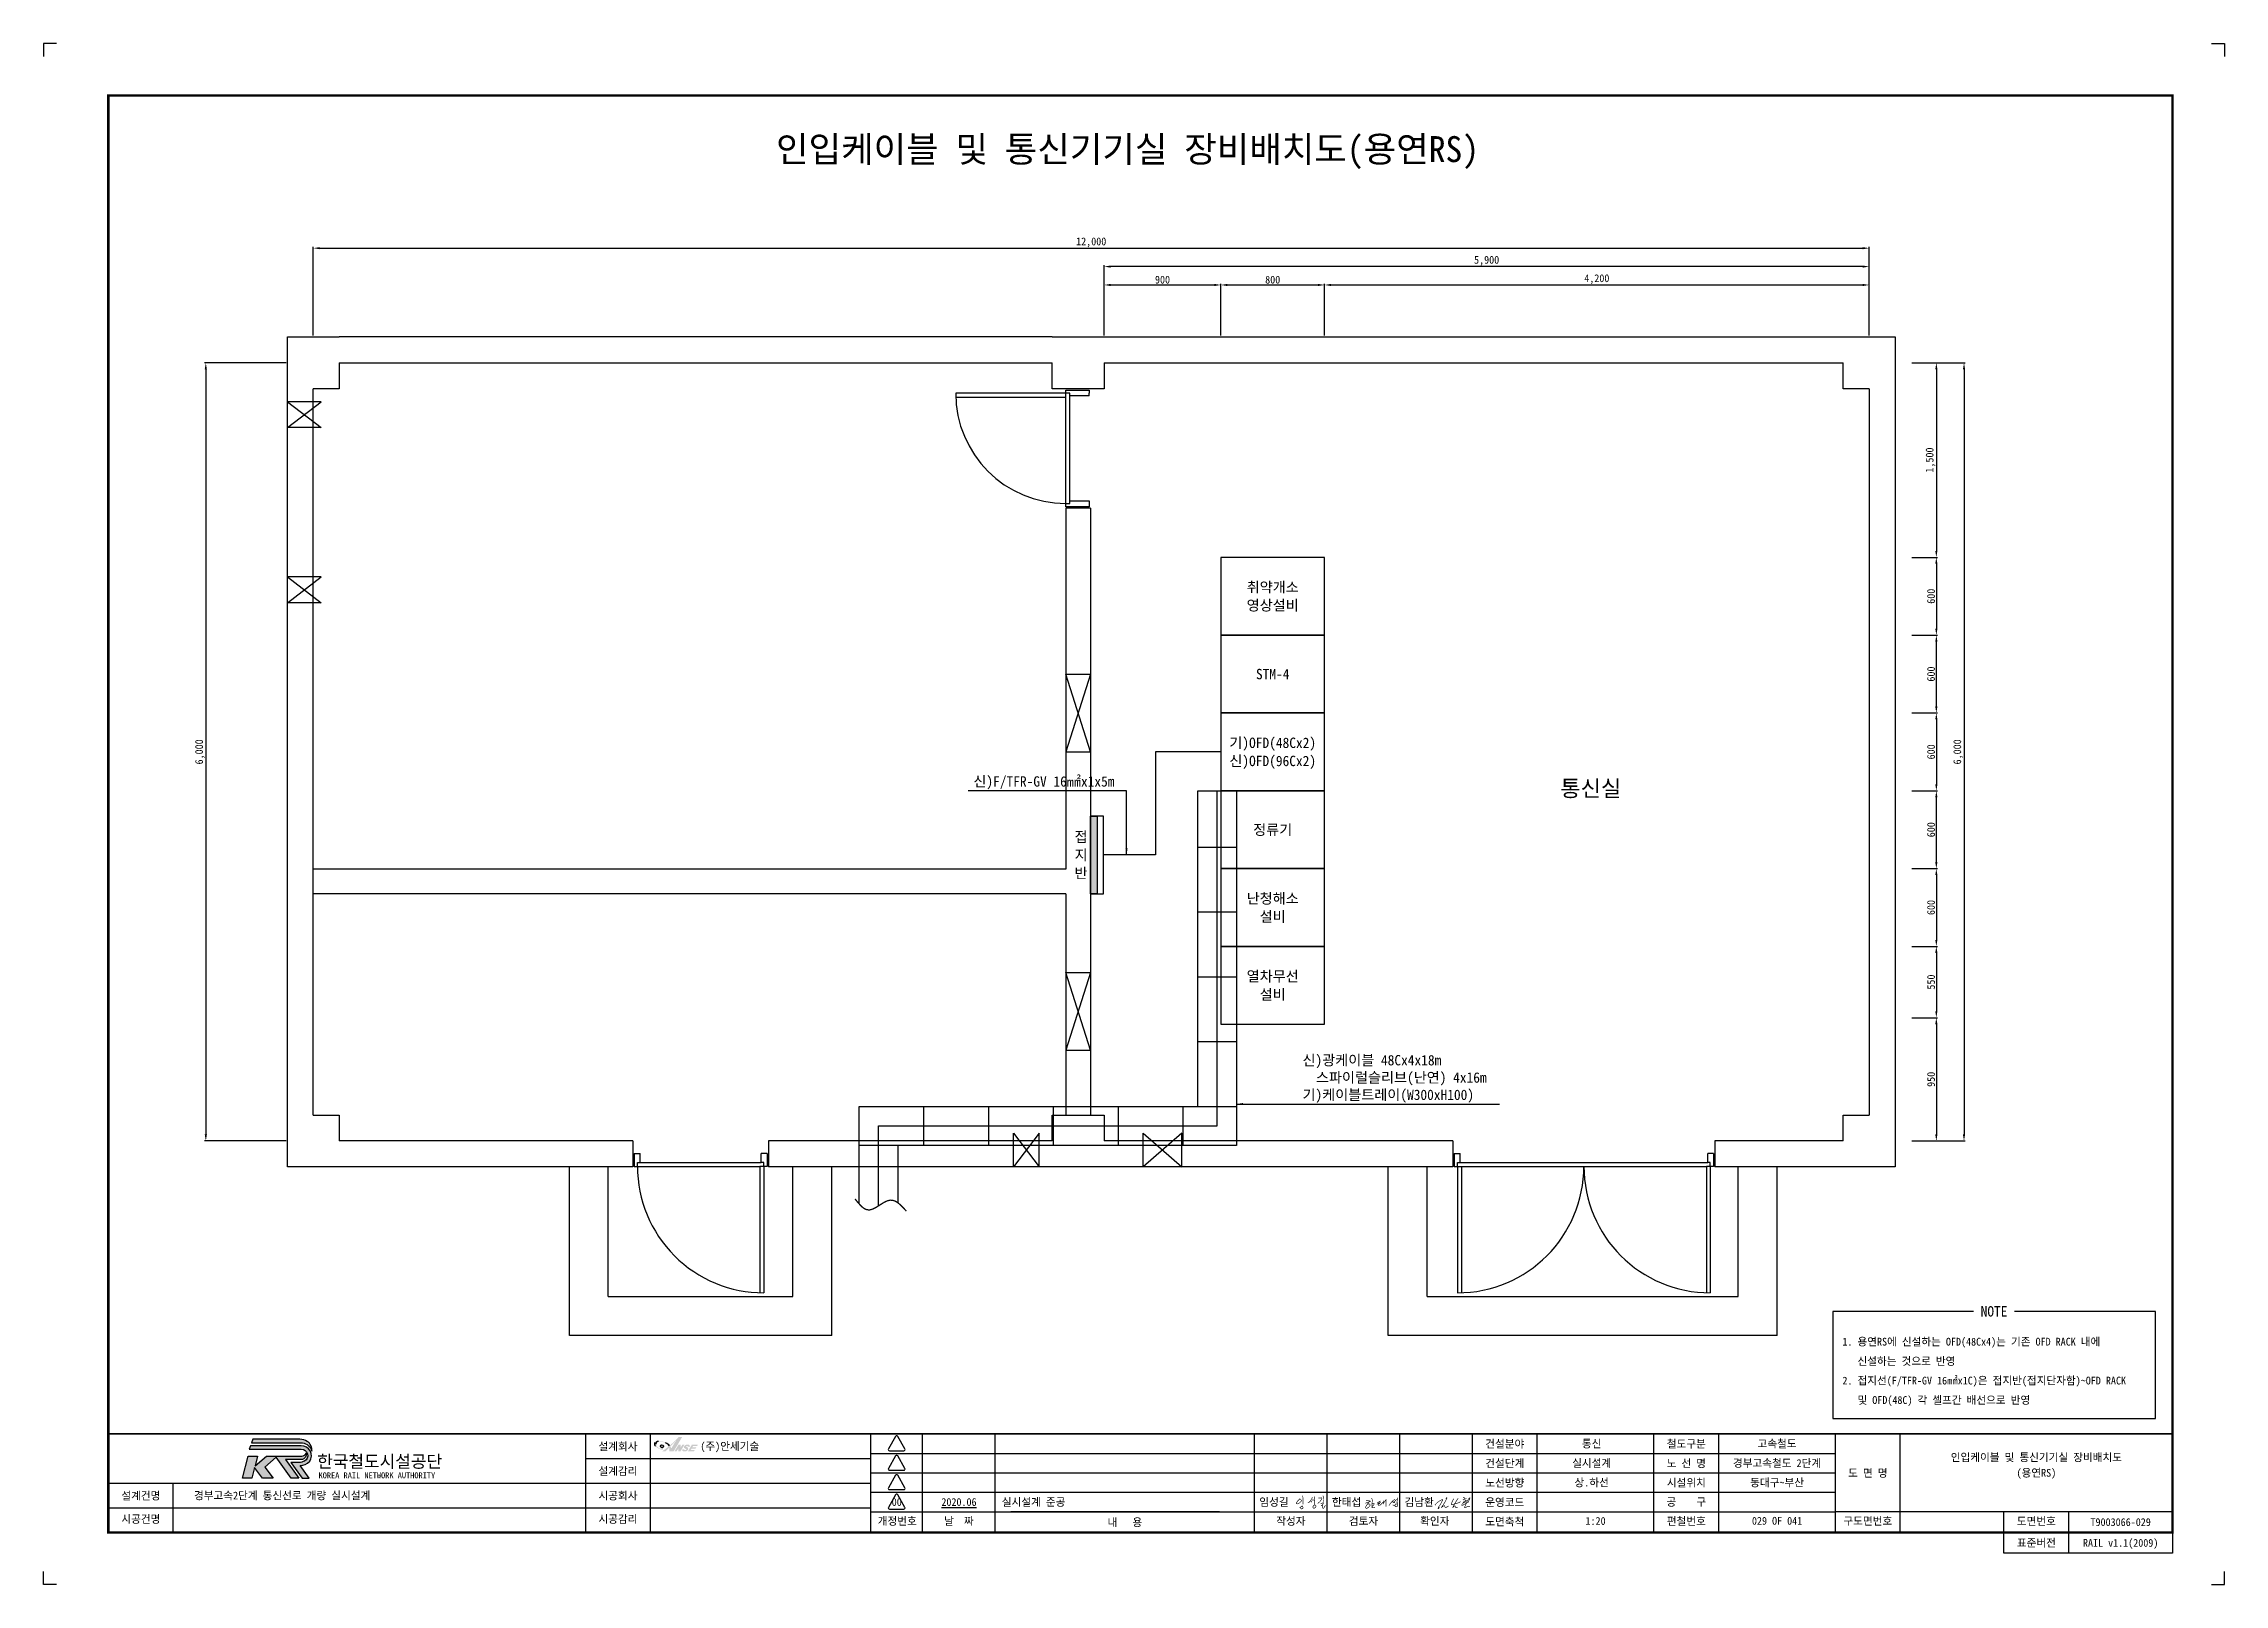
# Paper-space layout '용연RS' of a CAD drawing. Header units: millimetres. Extents: x 0 to 841, y 0 to 594.
# The model-space entities are those that its viewports show. They can reach past a viewport. Long polylines and large blocks are cut down to what shows.
import ezdxf
from ezdxf.enums import TextEntityAlignment as Align

# ---------------------------------------------------------------- set-up
doc = ezdxf.new("R2010")
doc.units = ezdxf.units.MM
doc.linetypes.add('HIDDEN2', pattern=[0.1875, 0.125, -0.0625])
for name, color, linetype in [('TT-BASE', 253, 'Continuous'), ('TT-CABL', 4, 'Continuous'), ('TT-TRAY', 4, 'Continuous'), ('TX-BORD', 7, 'Continuous'), ('TZ-BASE', 253, 'Continuous'), ('TZ-DIMS', 1, 'Continuous'), ('TZ-LEAL', 1, 'Continuous'), ('TZ-LEAT', 3, 'Continuous'), ('TZ-LINE', 4, 'Continuous'), ('TZ-TEX2', 3, 'Continuous'), ('TZ-TEXT', 3, 'Continuous')]:
    doc.layers.add(name, color=color, linetype=linetype)
doc.layers.add('TX-PAPR', color=2, linetype='Continuous', plot=False)
doc.styles.add('KORAIL', font='GulimChe.ttf')
doc.styles.get("Standard").update_dxf_attribs({"font": 'GulimChe.ttf'})
doc.styles.add('TB_TEXT', font='GulimChe.ttf')
doc.styles.add('TB_WBTXT', font='GulimChe.ttf')
doc.linetypes.add('BATTINB', pattern='A,0,-0.0025,[134,GulimChe.ttf,S=0.0025,R=0,X=-0.0025,Y=0.01],-0.005,[134,GulimChe.ttf,S=0.0025,R=180,X=0.0025,Y=0.01],-0.0025', length=0.01)
doc.dimstyles.new('D20', dxfattribs={"dimscale": 20, "dimtxt": 3, "dimasz": 2.5, "dimexe": 0.5, "dimexo": 0.5, "dimgap": 0.5, "dimtad": 1, "dimdec": 0, "dimzin": 1, "dimdsep": 46, "dimlunit": 6, "dimtxsty": 'Standard', "dimcen": 1, "dimclrd": 1, "dimclre": 1, "dimclrt": 3, "dimadec": 0, "dimazin": 0, "dimtfac": 1, "dimtdec": 0, "dimtix": 1, "dimtmove": 2, "dimatfit": 3, "dimfxl": 0, "dimtvp": 2, "dimlwd": -1, "dimlwe": -1, "dimarcsym": 0})

psp = doc.layouts.new('용연RS')

msp = doc.modelspace()

# ---------------------------------------------------------------- texts
at = {"layer": 'TZ-BASE', "linetype": 'BATTINB'}
msp.add_text('통신실', height=125, rotation=359.9999440811612, dxfattribs=at).set_placement((68347.32110860823, -252862.4239348627), align=Align.MIDDLE_LEFT)
at = {"layer": 'TZ-LEAT', "char_height": 80}
for s, insert, attachment_point in [('{\\C6;신)F/TFR-GV 16㎟x1x5m}', (64908.78795651239, -252869.7387460081), 9), ('{\\C6;신)광케이블 48Cx4x18m\\P\\pt160;  스파이럴슬리브(난연) 4x16m\\P}기)케이블트레이(W300xH100)', (66358.86137964576, -255285.854764052), 7)]:
    msp.add_mtext(s, dxfattribs=dict(at, insert=insert, attachment_point=attachment_point))
at = {"layer": 'TZ-TEX2'}
msp.add_text('NOTE', height=80, dxfattribs=at).set_placement((71692.72333138046, -256894.3093734206, 30.96891811224319), align=Align.MIDDLE)
for s, p in [('1. 용연RS에 신설하는 OFD(48Cx4)는 기존 OFD RACK 내에', (70523.04254170602, -257128.27550623, 30.96891811224319)), ('   신설하는 것으로 반영', (70523.04254170602, -257278.27550623, 30.96891811224319)), ('2. 접지선(F/TFR-GV 16㎟x1C)은 접지반(접지단자함)~OFD RACK', (70523.04254170602, -257428.27550623, 30.96891811224319)), ('   및 OFD(48C) 각 셀프간 배선으로 반영', (70523.04254170602, -257578.27550623, 30.96891811224319))]:
    msp.add_text(s, height=59.99999999999999, dxfattribs=at).set_placement(p, align=Align.MIDDLE_LEFT)
at = {"layer": 'TZ-TEXT'}
for s, p in [('취약개소', (66129.10813515671, -251310.5065844519)), ('영상설비', (66129.10813515671, -251450.5065844519)), ('STM-4', (66129.10813515671, -251980.5065844519)), ('기)OFD(48Cx2)', (66129.10813515671, -252510.5065844519)), ('신)OFD(96Cx2)', (66129.10813515671, -252650.5065844519)), ('정류기', (66129.10813515671, -253180.5065844519)), ('접', (64651.25043289184, -253235.5011190037)), ('지', (64651.25043289184, -253375.5011190037)), ('반', (64651.25043289184, -253515.5011190037)), ('난청해소', (66129.10813515671, -253710.5065844519)), ('설비', (66129.10813515671, -253850.5065844519)), ('열차무선', (66129.10813515671, -254310.5065844519)), ('설비', (66129.10813515671, -254450.5065844519))]:
    msp.add_text(s, height=80, dxfattribs=at).set_placement(p, align=Align.MIDDLE_CENTER)

# ---------------------------------------------------------------- blocks, each defined once
blk = doc.blocks.new('CXGLOGO-UNIT-KRNA-COLOR')
h = blk.add_hatch(color=166)
edge = h.paths.add_edge_path()
edge.add_arc((15.28417689820614, 4.197971711554786), 10.03249121347428, 59.1949703415619, 87.69044676991336)
edge.add_line((15.68847017159848, 14.22231343046722), (-14.58077318344994, 14.22231343046721))
edge.add_line((-14.58077318344994, 14.22231343046721), (-15.38071509633542, 11.90443236177839))
edge.add_line((-15.38071509633542, 11.90443236177838), (17.29224835930017, 11.90443236177838))
edge.add_arc((16.40496972615716, 4.82896358839912), 7.130885059787258, 14.433821095270389, 82.85230065833838, ccw=False)
edge.add_arc((17.20694736578605, 7.54275202069023), 6.175229065316809, 351.2787629966358, 418.6250231312662)
h = blk.add_hatch(color=166)
edge = h.paths.add_edge_path()
edge.add_line((-17.61769675105171, 3.377942272720972), (-11.56956172773232, 3.377942272720972))
edge.add_line((-11.56956172773232, 3.377942272720972), (-13.06088283087658, -2.830666747647513))
edge.add_line((-13.06088283087658, -2.830666747647527), (-5.769980558596217, 3.377942272720958))
edge.add_line((-5.769980558596217, 3.377942272720972), (16.93123742055946, 3.377942272720972))
edge.add_arc((16.51030444220336, 6.725367535210978), 3.373787257700758, 277.1672263052953, 339.2535510486157)
edge.add_arc((16.45098397643309, 4.507891306077056), 3.373015256171217, -86.06112926190627, 17.64403893110699, ccw=False)
edge.add_line((16.68268356637617, 1.142843428500271), (6.409140098785116, 1.142843428500271))
edge.add_line((6.409140098785116, 1.142843428500271), (15.02566023076918, -10.69490487547505))
edge.add_line((15.02566023076918, -10.69490487547505), (10.13744184566804, -10.69490487547505))
edge.add_line((10.13744184566804, -10.69490487547505), (0.3610050754658971, 2.715690841901562))
edge.add_line((0.3610050754658971, 2.715690841901562), (-6.929897196814466, -3.65848103617185))
edge.add_line((-6.929897196814437, -3.65848103617185), (-1.378868870883991, -10.77768656953279))
edge.add_line((-1.37886887088402, -10.77768656953279), (-8.338366678238344, -10.77768656953279))
edge.add_line((-8.338366678238344, -10.77768656953279), (-13.4751389175226, -3.989607281991979))
edge.add_line((-13.4751389175226, -3.989607281991979), (-15.13216124215234, -10.77768656953279))
edge.add_line((-15.13216124215234, -10.77768656953279), (-21.18029626547153, -10.77768656953279))
edge.add_line((-21.18029626547153, -10.77768656953279), (-17.61769675105171, 3.377942272720972))
h = blk.add_hatch(color=46)
edge = h.paths.add_edge_path()
edge.add_arc((15.3626483023003, 5.48570984433232), 6.164693250607485, 269.17804811812107, 301.54981839904974, ccw=False)
edge.add_line((15.27421408495229, -0.6783490670739951), (9.806037380742026, -0.6783490670739951))
edge.add_line((9.806037380742026, -0.6783490670739951), (17.17979127474254, -10.77768656953279))
edge.add_line((17.17979127474254, -10.77768656953279), (21.73660418394024, -10.77768656953279))
edge.add_line((21.73660418394024, -10.77768656953279), (15.85417240406139, -2.747885053589869))
edge.add_arc((15.50069825419408, 6.106947076098479), 8.86188445081437, 272.2859642479671, 317.0311776740321)
edge.add_arc((16.77008453705079, 3.680403470492848), 6.344758436319061, 325.2804642959406, 452.1313992745275)
edge.add_line((16.53411436829055, 10.02077236312815), (-16.03079960796163, 10.02077236312815))
edge.add_line((-16.03079960796163, 10.02077236312815), (-16.80918251026026, 7.765359858336168))
edge.add_line((-16.80918251026026, 7.765359858336168), (16.59983295563342, 7.765359858336154))
edge.add_arc((16.75941961683799, 3.778496836779979), 3.990055720799702, -62.719327377700324, 92.29221905133511, ccw=False)
at = {"color": 166}
for points in [[(20.42199890129865, 12.81502834436029, 0.1249796640422548), (15.68847017159848, 14.22231343046724), (-14.58077318344996, 14.22231343046722), (-15.38071509633542, 11.9044323617784), (17.2922483593002, 11.9044323617784, -0.3077284353953781), (23.31077690880468, 6.606419323991801, 0.3026142877980904)], [(-17.61769675105171, 3.377942272720986), (-11.56956172773232, 3.377942272720986), (-13.06088283087658, -2.830666747647513), (-5.769980558596217, 3.377942272720986), (16.93123742055948, 3.377942272720986, 0.2777302179227986), (19.66532577266452, 5.530260483704993, -0.48614111596212), (16.6826835663762, 1.142843428500271), (6.409140098785088, 1.142843428500271), (15.0256602307692, -10.69490487547505), (10.13744184566806, -10.69490487547505), (0.3610050754658971, 2.715690841901576), (-6.929897196814466, -3.65848103617185), (-1.37886887088402, -10.77768656953279), (-8.338366678238344, -10.77768656953279), (-13.4751389175226, -3.989607281991979), (-15.13216124215234, -10.77768656953279), (-21.18029626547153, -10.77768656953279)]]:
    blk.add_lwpolyline(points, format="xyb", close=True, dxfattribs=at)
at = {"color": 46}
blk.add_lwpolyline([(18.58826075616648, 0.2322474459183752, -0.1421954075661556), (15.27421408495229, -0.6783490670739809), (9.806037380742026, -0.6783490670739809), (17.17979127474257, -10.77768656953279), (21.73660418394027, -10.77768656953279), (15.85417240406142, -2.747885053589869, 0.1977569199555539), (21.98515803812353, 0.06668405780308717, 0.6179196503906048), (16.53411436829057, 10.02077236312816), (-16.03079960796163, 10.02077236312816), (-16.80918251026026, 7.765359858336183), (16.59983295563345, 7.765359858336168, -0.8026676882342173)], format="xyb", close=True, dxfattribs=at)
blk = doc.blocks.new('CXGLOGO-KRNA-COLOR')
blk.add_blockref('CXGLOGO-UNIT-KRNA-COLOR', (0, 0))
at = {"color": 166, "style": 'KORAIL'}
for s, height, p in [('한국철도시설공단', 8, (26.79254854174661, -4.014001240246074)), ('KOREA RAIL NETWORK AUTHORITY', 3.75, (27.68298465443854, -10.84773395970956))]:
    blk.add_text(s, height=height, dxfattribs=at).set_placement(p)
blk = doc.blocks.new('TXBLKA1-KRNAH')
at = {"layer": 'TX-BORD'}
h = blk.add_hatch(color=5, dxfattribs=at)
h.paths.add_polyline_path([(241.4063994686259, 53.44357285287721, 0.09642523414859705), (239.8506934763151, 54.59052834021374, 0.1233003788176915), (237.0705790972156, 55.37087359688543, 0.1079585573176012), (236.1834424471365, 55.25226173167918, 0.1479744967632781), (235.6317904149444, 54.71303053627582, 0.1467707650542255), (235.6000173035824, 53.85809466932704, 0.1668668906340415), (235.9240033840709, 53.3198987341905, 0.0840022519223122), (237.2964639736071, 52.29423785892604, 0.1250036223900326), (238.5997891564666, 51.9782219609117, 0.3243163253186445), (238.8993024140427, 52.1639993076975, 0.1812316841994872), (238.7988334253286, 52.76569717236617, -0.1762058791554287), (238.4060635148327, 52.66266980407688, -0.165955170282396), (238.425063548072, 52.37462073958824, -0.236090646811862), (238.1064143325348, 52.2743474617775, -0.1631967750734685), (237.1969485109004, 52.59840986077869, -0.211158794338377), (236.1112304448902, 54.02851277376504, -0.492063391591903), (237.1475978824753, 55.14159694789325, -0.264031753096197), (241.0109672421808, 53.11843606192538, -0.02330173323123221), (238.5104170231068, 51.28037746509509), (239.7464833621825, 51.28037746509509, 0.0347521230900015), (241.2386960682733, 52.65495257782658, -0.03845698336544384), (241.2873555266186, 51.28037746509506), (242.9664766844477, 51.28037746509509), (246.2480438904029, 56.80359968731734), (244.8822547063401, 56.80359968731732, -0.03632676023315431)])
h.paths.add_polyline_path([(242.0833795161043, 52.45582058973039), (241.6632429330507, 53.15953497372085, 0.03885019715927752), (244.0622135564541, 55.69276929772922)], flags=16)
h = blk.add_hatch(color=3, dxfattribs=at)
h.paths.add_polyline_path([(244.7924766844477, 51.28037746509516), (245.6064766844477, 51.28037746509516), (247.1357930234035, 53.85437746509512), (246.3217930234036, 53.85437746509512), (245.6397930234035, 52.70649984469454), (245.6397930234036, 53.8543774650951), (244.8257930234035, 53.85437746509513), (243.2964766844477, 51.28037746509511), (244.1104766844476, 51.28037746509511), (244.7924766844477, 52.42825508549571)])
h.paths.add_polyline_path([(247.7250968136725, 51.85435631423226, -0.2067005137707306), (247.1989352585047, 51.8073780813753, -0.3160270247789446), (247.0559488362285, 51.95158075908114, -0.03122541720630437), (247.0592218421318, 52.07237746509513), (246.3630355579726, 52.07237746509513, 0.483425717641843), (246.5161218719088, 51.35490450600067, 0.2038381155352339), (248.0368760640848, 51.4274591764632, 0.0797617688049846), (248.4319833208896, 51.79609764116977, 0.1723780745963488), (248.5790747301409, 52.30251099870635, 0.2215943035447014), (248.2992423273413, 52.81134193875869, 0.03844888053770572), (247.8706275260423, 53.02247861766765, -0.563174447129383), (247.8875138162585, 53.33800498238254, -0.2767727358270014), (248.2936286718885, 53.37017261532333, -0.3126275340550531), (248.421069443198, 53.08437746509512), (249.2083052296988, 53.08437746509512, 0.143900912874409), (249.1699902753837, 53.4756539916308, 0.1692487514255952), (248.8265357881816, 53.82067536417077, 0.1192157251017893), (248.044155149257, 53.88662052032796, 0.1676214941509024), (247.2366198436389, 53.47253802661655, 0.258991357786227), (246.9426491228063, 52.73639125105757, 0.2082459506505788), (247.3039148058284, 52.43556169179829, -0.0226445698384808), (247.7370988649366, 52.19640682992101, -0.5881030024955343)])
h.paths.add_polyline_path([(249.5632536799511, 51.83037746509512), (249.8246752763538, 52.27037746509513), (251.3646752763537, 52.27037746509513), (251.7175944314973, 52.86437746509515), (250.1775944314974, 52.86437746509514), (250.4390160279001, 53.3043774650951), (251.9790160279002, 53.30437746509514), (252.3057930234035, 53.85437746509513), (249.9957930234035, 53.85437746509511), (248.4664766844477, 51.28037746509514), (250.7764766844476, 51.28037746509514), (251.103253679951, 51.83037746509517)])
h.paths.add_polyline_path([(239.0548122739692, 53.25414133625151, 1), (237.8668122739692, 53.25414133625151, 1)])
at = {"layer": 'DEFPOINTS', "color": 1}
blk.add_line((836.0020000199921, 593.9999999999998), (840.9999999999999, 593.9999999999998), dxfattribs=at)
for points in [[(4.997999980007762, 593.9999999999997), (0, 593.9999999999997), (0, 589.0020000199917)], [(836.0020000199921, 593.9999999999998), (840.9999999999999, 593.9999999999998), (840.9999999999999, 589.0020000199918)], [(4.997999980007762, 0), (0, 0), (0, 4.99799998000799)], [(836.002000019992, 0), (841, 0), (841.0000000000005, 4.997999980008444)]]:
    blk.add_lwpolyline(points, dxfattribs=at)
at = {"layer": 'TX-BORD'}
for p, q in [((234, 19.99999999999951), (234, 57.99999999999968)), ((319, 50.49999999999934), (549.5, 50.49999999999855)), ((339, 19.99999999999923), (339, 57.99999999999974)), ((367, 19.99999999999911), (367, 57.99999999999974)), ((466.9999999999999, 20.0000000000004), (466.9999999999999, 57.99999999999875)), ((494.9999999999999, 20.00000000000028), (494.9999999999999, 57.99999999999852)), ((523, 20.0000000000004), (523, 57.99999999999847)), ((549.5, 50.49999999999855), (691, 50.49999999999812)), ((576, 20.00000000000031), (576, 57.99999999999849)), ((621, 20.00000000000118), (621, 57.99999999999839)), ((646, 20.0000000000001), (646, 57.99999999999828)), ((716, 19.9999999999979), (716.0000000000001, 57.99999999999795)), ((209, 48.49999999999962), (319, 48.49999999999928)), ((319, 42.99999999999934), (549.5, 42.99999999999855)), ((549.5, 42.99999999999855), (691, 42.99999999999812)), ((25, 39.00000000000006), (319, 38.99999999999928)), ((50, 19.99999999999988), (50, 38.99999999999997)), ((319, 35.49999999999934), (549.5, 35.49999999999855)), ((549.5, 35.49999999999855), (691, 35.49999999999812)), ((25, 29.50000000000006), (319, 29.49999999999928)), ((319, 27.99999999999934), (691, 27.99999999999812)), ((453.4999999999999, 27.99999999999879), (373, 27.99999999999919)), ((821, 27.99999999999812), (691, 27.99999999999812)), ((756, 19.99999999999791), (755.9999999999999, 27.99999999999812)), ((781, 11.99999999999773), (781, 27.99999999999812))]:
    blk.add_line(p, q, dxfattribs=at)
at = {"layer": 'TX-BORD', "const_width": 1}
blk.add_lwpolyline([(821, 19.99999999999773), (25, 20), (25, 573.9999999999997), (820.9999999999998, 573.9999999999997)], close=True, dxfattribs=at)
at = {"layer": 'TX-BORD'}
for points, const_width in [([(25.00000000000011, 58), (821, 57.99999999999773)], 0.5), ([(209, 19.99999999999974), (209, 57.99999999999968)], 0.5), ([(209, 19.99999999999972), (209, 57.99999999999966)], 0.5), ([(319, 19.99999999999927), (319, 57.99999999999813)], 0.5), ([(551, 20.00000000000139), (551, 57.99999999999861)], 0.5), ([(691, 20.00000000000011), (691, 57.99999999999807)], 0.5), ([(489.1600130389994, 32.46758681266878), (490.22769196775, 32.59938858090062)], 0.24), ([(510.0195796562228, 32.43315865535465), (511.2216600393266, 32.30293667485783), (511.2922693479622, 32.1668278932549), (511.28554090288, 31.9077124872286), (509.6835233896283, 31.24552475898876), (511.28554090288, 31.9077124872286), (511.9313286380223, 32.15023345217782), (511.28554090288, 31.9077124872286), (510.4537922597842, 30.86892563103505), (510.0597024275287, 30.24966009294681), (509.8647272572325, 29.8770235864249), (509.8215426190765, 29.6411571450257), (509.8543496174455, 29.47737607289842), (509.9407347756124, 29.37885643642278), (510.0658844703124, 29.34598316633331), (510.377553486029, 29.36010789451473), (511.0940902096072, 29.83769479681174), (511.3156183482955, 30.09114776199823), (511.5303164968819, 30.36699591331474), (511.5229972602684, 30.65601486439562), (511.4681617134057, 30.82777389541171), (511.3305045330214, 30.94984247781906), (511.0203729469538, 30.99492484767131), (510.4537922597842, 30.86892563103505)], 0.24), ([(511.9571233353812, 33.11841061813107), (512.3188559754868, 32.89579810447938), (512.3888763620682, 32.39646775563116), (512.3089045462767, 31.14291876892929), (512.2140114912289, 29.77130198520653), (512.2440207097343, 29.55730306202396), (512.3852654898242, 29.51809883752059), (512.6112857162404, 29.54776629821356), (512.9451608293314, 29.62201530189366), (513.4822841179124, 29.7620596115455)], 0.24), ([(512.3089045462767, 31.14291876892929), (512.9860430710444, 31.19640857273485), (513.1272884185106, 31.15720433349835), (513.0345209506017, 30.78055635050804), (512.2140114912289, 29.77130198520653)], 0.24), ([(514.3163578836425, 31.56858735552991), (514.586728285788, 31.64009160057004), (515.5028008936694, 32.11362721610429), (514.586728285788, 31.64009160057004), (514.6929858064879, 31.1923586798561), (514.1469815877547, 30.84663189918577), (514.6929858064879, 31.1923586798561), (515.4700917400646, 31.61060939486251), (514.7500344024163, 30.61502936078811), (514.9345663128912, 30.40738186147609), (515.1963537790617, 30.40058403105619), (515.6168203127538, 30.70376478082544), (516.6669987015013, 31.80201633296501), (516.6912952910376, 32.23327131185404), (516.6669987015013, 31.80201633296501), (516.6648054946926, 31.21313749912653), (517.6365254025742, 32.56863166660084), (517.6739970641008, 29.97634225010394)], 0.24), ([(521.0509741958283, 32.83161386854748), (519.7855918590473, 31.70268532271622), (518.8307215322681, 30.4296285236174), (519.7855918590473, 31.70268532271622), (520.4182830274381, 32.26714959563176), (520.3229954945118, 31.82479576568685), (520.4101467007035, 31.55040232489407), (520.6382713970792, 31.46074620867914), (520.9993470358123, 31.65023459590343), (520.9436001127857, 31.92381256224078), (522.0068294404413, 32.9323919349445), (522.0190515063767, 33.40306911795648), (522.0068294404413, 32.9323919349445), (521.9909521822854, 31.9175488922608), (521.9930006314049, 31.59303279171116), (521.6959443325215, 31.85194366627141), (521.9930006314049, 31.59303279171116), (522.084101500496, 31.06733983674239), (522.0642745863341, 30.30379657370164), (521.9726533908793, 30.0026459591204), (521.5831610857113, 29.92902749246278), (521.2914130121752, 29.98893583095195), (521.1293555373916, 30.20247512313478), (521.1724386815708, 30.6514177690894), (521.3588159383374, 30.97104128837343), (521.7684290609693, 31.01273765895757), (522.0824718926236, 31.00458291440314)], 0.24), ([(521.1508971094813, 30.42694644611208), (520.8733568052329, 30.42891997178446), (520.4675461101602, 30.53365677394813), (520.2829228318344, 30.68498252796176)], 0.24)]:
    blk.add_lwpolyline(points, dxfattribs=dict(at, const_width=const_width))
for points in [[(328.5826735850457, 57.05240101960221), (325.7768011598474, 52.19248741960226, 0.5773502691896272), (326.1665125915504, 51.51748741960226), (331.778257441947, 51.51748741960226, 0.5773502691896232), (332.16796887365, 52.19248741960226), (329.3620964484516, 57.05240101960221, 0.5773502691896242)], [(328.5826735850457, 49.55240101960221), (325.7768011598474, 44.69248741960226, 0.5773502691896272), (326.1665125915504, 44.01748741960226), (331.778257441947, 44.01748741960226, 0.5773502691896232), (332.16796887365, 44.69248741960226), (329.3620964484516, 49.55240101960221, 0.5773502691896242)], [(328.5826735850457, 42.05240101960221), (325.7768011598474, 37.19248741960226, 0.5773502691896272), (326.1665125915504, 36.51748741960226), (331.778257441947, 36.51748741960226, 0.5773502691896232), (332.16796887365, 37.19248741960226), (329.3620964484516, 42.05240101960221, 0.5773502691896242)], [(328.5826735850457, 34.5524010196022), (325.7768011598474, 29.69248741960226, 0.5773502691896272), (326.1665125915504, 29.01748741960226), (331.778257441947, 29.01748741960226, 0.5773502691896232), (332.16796887365, 29.69248741960226), (329.3620964484516, 34.5524010196022, 0.5773502691896242)]]:
    blk.add_lwpolyline(points, format="xyb", close=True, dxfattribs=at)
at = {"layer": 'TX-BORD', "const_width": 0.24}
for points in [[(485.567285710192, 34.23816660067875, -0.0315208250896126), (485.6352432469447, 32.1231589344341, 0.01545159354873661), (485.6352432469447, 30.85221385695056, 0.4889471790532753)], [(489.3008338347067, 33.60305291328195, -0.1169116306475773), (488.105782817671, 31.7167442588446, -0.2452755319851038), (487.5358354321506, 31.54526165202877, -2.571837146302994)], [(490.1523264123298, 33.8671961342554, -0.08927261928605283), (490.1170769467676, 31.67186217434339, 0.0689433395333102), (490.061778251975, 30.69346322219388, 0.261352815596447)], [(493.3164155472246, 34.21656804255619, -0.1022877787228727), (493.6023067715025, 33.42068805855636, -0.0802890052105026), (493.5954998333249, 33.06696361665927, 0.06676074427730172), (493.5750790187921, 32.62480805401915, -0.06277988218908334), (493.5342374255626, 31.55683231704655, 8.85417029970614)], [(547.4287145555815, 33.59059871948222, -0.1453477231865773), (547.8821668109332, 33.43211164973408, -0.3072246283789717), (547.954905116581, 33.23268257686982, -0.2126787621477938), (547.3756835712087, 32.49480513249635, -0.1136809964858682), (548.6240789315902, 33.0428295144224, -0.2665072785482806), (548.7411508151916, 33.00225239305391, -3.538723351215448)], [(484.5431941346402, 33.0880641900727, 0.07113350893930157), (483.1460291253061, 31.48428371282948, 0.3942135620219872), (483.2144370805152, 31.10048658874554, 0.2242607603461479), (483.5203546876157, 31.03778224794754, 0.1934384841540774), (484.9697578034828, 32.07516835464401, 0.5449831934072701), (484.6744032917641, 32.71826599349146, 0.0661455407702451), (484.0340821535663, 32.72479497367913, 27.19620828144033)], [(484.4053947816812, 29.84067552136606, 0.02121038023961067), (484.9843805523507, 29.12186194317388, 0.4093688916916354), (485.1375789838694, 29.10809021232273, -0.2118114242614196), (485.4934052928879, 29.20657070306955, 0.4163773721145751), (485.622868242828, 29.30329260849017, 0.1236428030984302), (485.5357840071902, 30.12197306158451, 0.5236310273086059), (485.2838641512782, 30.18738400302342, -0.07298348861113386), (484.5123838037691, 29.69812522186499, 0.005941047346892754)], [(488.5719707142399, 32.27186917162044, -0.1424383958817763), (489.0672829214311, 31.68334750603535, 5.949847471980058)], [(490.0497950649465, 30.53575144257893, 0.2351541737208142), (489.4948041222574, 29.90253390603441, 0.3458570438821519), (489.7025830199407, 29.40732779558467, 0.3067464627027267), (490.2024013395027, 29.45127606035172, 0.1030949943348976), (490.6340585366794, 29.98249932418489, 0.3955710434305414), (490.4877325877031, 30.49821213160635, 0.2429150864420287), (490.0497950649465, 30.53575144257893, 6.064712890599078)], [(491.5467722029546, 33.36415258397434, 0.1399758899503816), (491.8312078334587, 33.2638304953132, 0.0963550295286438), (492.6386547054079, 33.37036174893733, -0.2403214119864326), (492.8521811880868, 33.33843919864717, -0.3531911313863954), (492.931623681841, 33.05324214107854, -0.1573354964211856), (491.3278630192179, 31.22275924672431, -6.381378270864935)], [(492.462127067031, 31.10807719204455), (493.2185477046943, 31.39570334334478, -0.3751763844346677), (493.4524684473001, 31.30912382228014, -0.2662442579652043), (493.4484701693717, 31.12707074739104, -0.04221881482638937), (493.0661439045293, 30.59911773180915, -0.1599388506060752), (492.6282065251175, 30.33514123428698, -0.1716468978659413), (493.2019252739036, 30.37047473526302, -0.4580577727087703), (493.2928568454992, 30.17389456015418, 0.1593261034394191), (493.2271244123955, 29.57774027525748, 0.2277070299917411), (493.3891924765131, 29.36629259081277, 0.4079876222113941), (493.7313361037197, 29.47426588522606, -0.001483360995179626), (493.8934041678377, 29.77569130816914, 0.004185728219223644), (494.1419649915181, 30.24403319376085, -0.1004838167353817), (494.3284650132841, 30.4747327748051, -0.3462772570127932)], [(536.704647253515, 30.47575809198479, -0.3829011668533099), (536.6544238616606, 30.70942877412534, -0.125119935138151), (539.4035124403114, 32.69428475443408, -0.4742392211929056), (539.594606955572, 32.58758027954589, -0.04611297589722658), (537.9178262766653, 29.73134225902484, 0.1511126254243947), (537.7701553680381, 29.29024782838795, 0.5899101948395717), (537.8836722119279, 29.22404705202342, 0.09633819129865563), (538.3313992754141, 29.72184362504001, 2.196927439873245)], [(540.7295895474521, 33.09193777111808, -0.07138322352676257), (541.0491920127992, 33.41143348245159, -0.3469168754638275), (541.1559125424179, 33.40874946982318, -0.258278056485525), (541.1795679411581, 33.34817257261117, -0.07991812936488407), (541.0633379315389, 32.96250225786001, -0.04859613314150261), (539.0615061332904, 29.69249965372602, 0.9474271785166223), (539.1290428549656, 29.63556546594456, -0.0224371194952738), (540.0414609823745, 30.35867141586037, -0.3445845682797379), (540.2010581106322, 30.35254140647872, -0.122839821013551), (540.2458199508179, 30.29040408266486, 0.01134666789683998), (540.4327940074456, 29.85123779618325, 0.1946381539205256), (540.6026424585926, 29.68943912178633, 0.1894350663675422), (540.8967596755318, 29.68878376612302, 0.009403714098728472), (541.8418090140565, 30.24163245378078, 3.287275676767035)], [(543.8420960995625, 33.06709409687794, 0.03021207067528596), (542.8540497640583, 31.05758390290795, 0.5751126183441571), (543.0827442062273, 30.75504022528882, 0.04316752152514487), (545.9591369327879, 31.58069965371981, 0.2375944772726702), (546.3216115529408, 31.97891731352468, 1.260424628689875)], [(545.6059481643074, 33.10969677428137, 0.1508889298897837), (545.1274291014363, 32.65125699446706, 0.02528797990403029), (543.3746073913583, 29.60737589548124), (544.0703635234563, 30.22773812793379, -0.4483591503708001), (544.3286808184728, 30.15895767083767, 0.07381870202125924), (544.5916469825834, 29.67350856632093, 0.359456330508729), (544.9387346210531, 29.58973499949959, 0.03198204874911447), (545.261183399888, 29.77318505800183, 3.102048423349282)], [(547.5964313662249, 31.8548065230826, 0.2397596550344159), (547.5683102066182, 31.49645921924402, 0.3457956243630474), (547.6941090722333, 31.42565813903074, 0.1953520430237929), (548.6373186506487, 32.18055593017826, 0.3938884349755809), (548.5965903271918, 32.34665819022299, 0.2937835068685055), (548.3471721901808, 32.34875308635476, 0.09962314972719387), (547.4357401935519, 31.42699384799051, 0.02205006722789387), (546.9287504382116, 30.68954556062784, 0.3809882449081143), (546.9753792536186, 30.44186045064851, 0.1886603082873227), (547.0977179921463, 30.40618311146241), (549.2207640344812, 31.58799649530292, 0.1221544966629195), (549.4427630448322, 31.79524421172248), (550.0391969624475, 33.22404807348597, 0.3960413431797455), (549.9905372153855, 33.35720465120475, 0.2241416786671596), (549.8811996584081, 33.3599678702886, 0.07835829886526682), (549.0247029770882, 32.08246476858518), (547.9465664082077, 29.67098540017275, 0.4442851350739047), (547.9726422530986, 29.61192225250838), (548.2886424573538, 29.59731744336145, 0.1791850400184117), (548.5015872919281, 29.66515921829433), (549.1484853754121, 30.06549458472305, -0.1356156041427086), (549.3438448737991, 30.12264125254175), (550.0365688798648, 30.10626349708465)]]:
    blk.add_lwpolyline(points, format="xyb", dxfattribs=at)
at = {"layer": 'TX-BORD'}
blk.add_lwpolyline([(821, 19.99999999999773), (821, 11.99999999999773), (756, 11.99999999999773), (756, 19.9999999999979)], close=True, dxfattribs=at)
at = {"layer": 'TX-BORD', "color": 3}
blk.add_circle((238.4608122739692, 53.25414133625151), 0.593999999999997, dxfattribs=at)
at = {"layer": 'TX-BORD', "color": 5}
for centre, radius, start, end in [((237.0407774215004, 54.23260814373613), 1.4886403393355, 161.1721601774219, 194.5710813612148), ((236.5458838021515, 54.06087705755738), 0.9673593593343283, 192.1003579681142, 229.9942930882455), ((237.0580058580298, 54.18600285167751), 0.9597847714808813, 84.64387314626362, 189.4443139738101), ((237.6825041188555, 50.02110150023881), 5.057737313827633, 42.58477377381887, 64.61569817096493)]:
    blk.add_arc(centre, radius, start, end, dxfattribs=at)
at = {"layer": 'TX-BORD', "xscale": 0.6, "yscale": 0.6}
blk.add_blockref('CXGLOGO-KRNA-COLOR', (89.4110299700556, 47.41471794833096), dxfattribs=at)
at = {"layer": 'TX-BORD', "style": 'TB_TEXT'}
for s, p in [('설계회사', (221.5, 53.24999999999958)), ('건설분야', (563.5, 54.24999999999847)), ('철도구분', (633.5, 54.24999999999825)), ('설계감리', (221.5, 43.74999999999958)), ('건설단계', (563.5, 46.74999999999847)), ('노 선 명', (633.5, 46.74999999999836)), ('도 면 명', (703.5, 42.99999999999807)), ('설계건명', (37.5, 34.24999999999996)), ('시공회사', (221.5, 34.24999999999958)), ('노선방향', (563.5, 39.24999999999844)), ('시설위치', (633.5, 39.24999999999836)), ('시공건명', (37.5, 25.24999999999995)), ('시공감리', (221.5, 25.24999999999958)), ('개정번호', (329.2127044477675, 24.49999999999928)), ('날  짜', (353, 24.49999999999917)), ('내   용', (417, 23.99999999999896)), ('작성자', (480.9999999999999, 24.49999999999955)), ('검토자', (508.9999999999999, 24.49999999999943)), ('확인자', (536.5, 24.49999999999932)), ('운영코드', (563.5, 31.74999999999841)), ('도면축척', (563.5, 24.24999999999848)), ('공    구', (633.5, 31.74999999999834)), ('편철번호', (633.5, 24.4999999999992)), ('구도면번호', (703.5, 24.50757901944519)), ('도면번호', (768.5, 24.50757901944518))]:
    blk.add_text(s, height=3, dxfattribs=at).set_placement(p, align=Align.MIDDLE)
blk.add_text('표준버전', height=3, dxfattribs=at).set_placement((768.5, 15.99999999999778), align=Align.MIDDLE_CENTER)
at = {"layer": 'TX-BORD', "style": 'TB_TEXT', "flags": 1}
blk.add_attdef('TD_CLASSCODE', text='', height=3, dxfattribs=at).set_placement((25, 577.5412453576101), align=Align.MIDDLE_LEFT)
at = {"layer": 'TX-BORD'}
for tag, height, style, p in [('TB_MTITIL', 10, 'TB_WBTXT', (417.9999999999999, 553.3264135606181)), ('TB_STITL', 7, 'TB_WBTXT', (417.9999999999999, 538.3264135606181)), ('TR_RNUM4', 3, 'TB_TEXT', (329, 54.24999999999928)), ('TR_RDAT4', 3, 'TB_TEXT', (353.0000000000001, 54.24999999999917)), ('TD_FIELD', 3, 'TB_TEXT', (597, 54.24999999999835)), ('TD_RLCLASS', 3, 'TB_TEXT', (668.5, 54.24999999999814)), ('TD_DNAME_TOP', 3, 'TB_TEXT', (768.5, 48.98105525044199)), ('TR_RNUM3', 3, 'TB_TEXT', (329, 46.74999999999928)), ('TR_RDAT3', 3, 'TB_TEXT', (353.0000000000001, 46.74999999999923)), ('TD_CSTEP', 3, 'TB_TEXT', (597, 46.74999999999835)), ('TD_RLNAME', 3, 'TB_TEXT', (668.5, 46.7499999999982)), ('TD_DNAME_MAIN', 3, 'TB_TEXT', (768.5, 42.99999999999807)), ('TR_RNUM2', 3, 'TB_TEXT', (329, 39.24999999999928)), ('TR_RDAT2', 3, 'TB_TEXT', (353, 39.24999999999923)), ('TD_DIRCODE', 3, 'TB_TEXT', (597, 39.24999999999841)), ('TD_RLSECT', 3, 'TB_TEXT', (668.5, 39.2499999999982)), ('TD_DNAME_BOT', 3, 'TB_TEXT', (768.5, 36.98105525044199)), ('TR_RNUM1', 3, 'TB_TEXT', (329, 31.74999999999928)), ('TR_RDAT1', 3, 'TB_TEXT', (353, 31.74999999999923)), ('TD_SYSCODE', 3, 'TB_TEXT', (597, 31.74999999999839)), ('SCALE', 3, 'TB_TEXT', (598.5, 24.45421792919021)), ('TD_CSECT', 3, 'TB_TEXT', (668.5, 31.74999999999818)), ('TD_DWGNO', 3, 'TB_TEXT', (668.5, 24.49999999999915)), ('TD_DWGCODE_PREV', 3, 'TB_TEXT', (736, 23.99999999999801)), ('TD_DWGCODE', 3, 'TB_TEXT', (801, 23.99999999999793)), ('TD_VERSION', 3, 'TB_TEXT', (801, 15.99999999999778))]:
    blk.add_attdef(tag, text='', height=height, dxfattribs=dict(at, style=style)).set_placement(p, align=Align.MIDDLE_CENTER)
at = {"layer": 'TX-BORD', "style": 'TB_TEXT'}
for tag, p in [('TD_DCOMP', (253.2700311982203, 53.24999999999947)), ('TR_RCON4', (369.5197403258117, 54.24999999999894)), ('TR_DGN4', (468.8277370126343, 54.24999999999864)), ('TR_CHK4', (496.8277370126343, 54.24999999999852)), ('TR_APP4', (524.8277370126343, 54.24999999999841)), ('TD_DSCCOMP', (253.2700311982203, 43.74999999999941)), ('TR_RCON3', (369.5197403258117, 46.749999999999)), ('TR_DGN3', (468.8277370126343, 46.74999999999869)), ('TR_CHK3', (496.8277370126343, 46.74999999999858)), ('TR_APP3', (524.8277370126343, 46.74999999999847)), ('TD_DNAME', (58, 34.24999999999981)), ('TD_CCOMP', (253.2700311982203, 34.24999999999941)), ('TR_RCON2', (369.5197403258117, 39.249999999999)), ('TR_DGN2', (468.8277370126343, 39.24999999999869)), ('TR_CHK2', (496.8277370126343, 39.24999999999858)), ('TR_APP2', (524.8277370126343, 39.24999999999847)), ('TD_CNAME', (58, 25.14999999999979)), ('TD_CSCOMP', (253.2700311982203, 25.24999999999941)), ('TR_RCON1', (369.5197403258117, 31.749999999999)), ('TR_DGN1', (468.8277370126343, 31.74999999999869)), ('TR_CHK1', (496.8277370126343, 31.74999999999858)), ('TR_APP1', (524.8277370126343, 31.74999999999847))]:
    blk.add_attdef(tag, text='', height=3, dxfattribs=at).set_placement(p, align=Align.MIDDLE_LEFT)
blk = doc.blocks.new('DP020')
at = {"color": 0}
for p, q in [((25, 100), (25, 1075)), ((55, 100), (55, 1074.538352246804)), ((1944.999999998865, 100), (1944.999999998865, 1074.538352246804)), ((1974.999999998865, 100), (1974.999999998865, 1075)), ((0, 100), (25, 100)), ((0, 0), (0, 100)), ((0, 0), (45, 0)), ((25, 100), (25, 69.46576946793357)), ((25, 100), (55, 100)), ((25, 69.46576946793357), (45, 69.46576946793357)), ((45, 69.46576946793357), (45, 0)), ((1974.999999998865, 100), (1944.999999998865, 100)), ((1954.999999998865, 69.46576946793357), (1954.999999998865, 0)), ((1974.999999998865, 69.46576946793357), (1954.999999998865, 69.46576946793357)), ((1999.999999998865, 0), (1954.999999998865, 0)), ((1974.999999998865, 100), (1974.999999998865, 69.46576946793357)), ((1999.999999998865, 100), (1974.999999998865, 100)), ((1999.999999998865, 0), (1999.999999998865, 100))]:
    blk.add_line(p, q, dxfattribs=at)
for centre, start, end in [((24.99999999944703, 100), 0, 90), ((1974.999999999418, 100), 90, 180)]:
    blk.add_arc(centre, 974.9999999999854, start, end, dxfattribs=at)
blk = doc.blocks.new('*D4')
at = {"layer": 'DEFPOINTS', "color": 0}
for p in [(70729.10813515671, -248696.7305966011), (58729.10813516233, -249380.4950679842), (70729.1081351567, -249380.5067796464)]:
    blk.add_point(p, dxfattribs=at)
at = {"layer": 'TZ-DIMS', "color": 1}
for p, q in [((58729.10813516233, -249370.4950679841), (58729.10813516233, -248686.7305966011)), ((58779.10813516233, -248696.7305966011), (70679.10813515671, -248696.7305966011)), ((70729.10813515671, -249370.5067796464), (70729.10813515671, -248686.7305966011))]:
    blk.add_line(p, q, dxfattribs=at)
for points in [[(58779.10813516233, -248688.3972632677), (58779.10813516233, -248705.0639299344), (58729.10813516233, -248696.7305966011)], [(70679.10813515671, -248688.3972632677), (70679.10813515671, -248705.0639299344), (70729.10813515671, -248696.7305966011)]]:
    blk.add_solid(points, dxfattribs=at)
at = {"layer": 'TZ-DIMS', "color": 3, "insert": (64729.10813515952, -248652.2625114947), "char_height": 60, "attachment_point": 5}
blk.add_mtext('12,000', dxfattribs=at)
blk = doc.blocks.new('*D5')
at = {"layer": 'DEFPOINTS', "color": 0}
for p in [(58529.1079399677, -249580.4952631783), (57900.34466241061, -255580.4952631755), (58529.10208413652, -255580.4952631755)]:
    blk.add_point(p, dxfattribs=at)
at = {"layer": 'TZ-DIMS', "color": 1}
for p, q in [((58519.1079399677, -249580.4952631783), (57890.34466241061, -249580.4952631783)), ((57900.34466241061, -249630.4952631783), (57900.34466241061, -255530.4952631755)), ((58519.10208413652, -255580.4952631755), (57890.34466241061, -255580.4952631755))]:
    blk.add_line(p, q, dxfattribs=at)
for points in [[(57892.01132907727, -249630.4952631783), (57908.67799574394, -249630.4952631783), (57900.34466241061, -249580.4952631783)], [(57892.01132907727, -255530.4952631755), (57908.67799574394, -255530.4952631755), (57900.34466241061, -255580.4952631755)]]:
    blk.add_solid(points, dxfattribs=at)
at = {"layer": 'TZ-DIMS', "color": 3, "insert": (57855.91647092116, -252580.4952631768), "char_height": 60, "attachment_point": 5, "rotation": 90}
blk.add_mtext('6,000', dxfattribs=at)
blk = doc.blocks.new('*D6')
at = {"layer": 'DEFPOINTS', "color": 0}
for p in [(65729.10813515671, -248980.5067796466), (64829.10813515671, -249380.5067796463), (65729.10813515671, -249380.5067796463)]:
    blk.add_point(p, dxfattribs=at)
at = {"layer": 'TZ-DIMS', "color": 1}
for p, q in [((64829.10813515671, -249370.5067796463), (64829.10813515671, -248970.5067796466)), ((64879.10813515671, -248980.5067796466), (65679.10813515671, -248980.5067796466)), ((65729.10813515671, -249370.5067796463), (65729.10813515671, -248970.5067796466))]:
    blk.add_line(p, q, dxfattribs=at)
for points in [[(64879.10813515671, -248972.1734463132), (64879.10813515671, -248988.8401129799), (64829.10813515671, -248980.5067796466)], [(65679.10813515671, -248972.1734463132), (65679.10813515671, -248988.8401129799), (65729.10813515671, -248980.5067796466)]]:
    blk.add_solid(points, dxfattribs=at)
at = {"layer": 'TZ-DIMS', "color": 3, "insert": (65279.10813515671, -248939.8285881572), "char_height": 60, "attachment_point": 5}
blk.add_mtext('900', dxfattribs=at)
blk = doc.blocks.new('*D7')
at = {"layer": 'DEFPOINTS', "color": 0}
for p in [(66529.10813515671, -248980.5067796466), (65729.10813515671, -249380.5067796463), (66529.10813515671, -249380.5067796463)]:
    blk.add_point(p, dxfattribs=at)
at = {"layer": 'TZ-DIMS', "color": 1}
for p, q in [((65729.10813515671, -249370.5067796463), (65729.10813515671, -248970.5067796466)), ((65779.10813515671, -248980.5067796466), (66479.10813515671, -248980.5067796466)), ((66529.10813515671, -249370.5067796463), (66529.10813515671, -248970.5067796466))]:
    blk.add_line(p, q, dxfattribs=at)
for points in [[(65779.10813515671, -248972.1734463132), (65779.10813515671, -248988.8401129799), (65729.10813515671, -248980.5067796466)], [(66479.10813515671, -248972.1734463132), (66479.10813515671, -248988.8401129799), (66529.10813515671, -248980.5067796466)]]:
    blk.add_solid(points, dxfattribs=at)
at = {"layer": 'TZ-DIMS', "color": 3, "insert": (66129.10813515671, -248939.8285881572), "char_height": 60, "attachment_point": 5}
blk.add_mtext('800', dxfattribs=at)
blk = doc.blocks.new('*D8')
at = {"layer": 'DEFPOINTS', "color": 0}
for p in [(70729.10813515671, -248980.5122450889), (66529.10813515671, -249380.5067796463), (70729.10813515671, -249380.5067796463)]:
    blk.add_point(p, dxfattribs=at)
at = {"layer": 'TZ-DIMS', "color": 1}
for p, q in [((66529.10813515671, -249370.5067796463), (66529.10813515671, -248970.5122450889)), ((66579.10813515671, -248980.5122450889), (70679.10813515671, -248980.5122450889)), ((70729.10813515671, -249370.5067796463), (70729.10813515671, -248970.5122450889))]:
    blk.add_line(p, q, dxfattribs=at)
for points in [[(66579.10813515671, -248972.1789117555), (66579.10813515671, -248988.8455784222), (66529.10813515671, -248980.5122450889)], [(70679.10813515671, -248972.1789117555), (70679.10813515671, -248988.8455784222), (70729.10813515671, -248980.5122450889)]]:
    blk.add_solid(points, dxfattribs=at)
at = {"layer": 'TZ-DIMS', "color": 3, "insert": (68629.10813515671, -248936.0441599825), "char_height": 60, "attachment_point": 5}
blk.add_mtext('4,200', dxfattribs=at)
blk = doc.blocks.new('*D9')
at = {"layer": 'DEFPOINTS', "color": 0}
for p in [(64829.10813515671, -248838.6214208449), (64829.10813515671, -249380.5067796463), (70729.10813515671, -249380.5067796463)]:
    blk.add_point(p, dxfattribs=at)
at = {"layer": 'TZ-DIMS', "color": 1}
for p, q in [((64829.10813515671, -249370.5067796463), (64829.10813515671, -248828.6214208449)), ((70679.10813515671, -248838.6214208449), (64879.10813515671, -248838.6214208449)), ((70729.10813515671, -249370.5067796463), (70729.10813515671, -248828.6214208449))]:
    blk.add_line(p, q, dxfattribs=at)
for points in [[(64879.10813515671, -248830.2880875116), (64879.10813515671, -248846.9547541783), (64829.10813515671, -248838.6214208449)], [(70679.10813515671, -248830.2880875116), (70679.10813515671, -248846.9547541783), (70729.10813515671, -248838.6214208449)]]:
    blk.add_solid(points, dxfattribs=at)
at = {"layer": 'TZ-DIMS', "color": 3, "insert": (67779.10813515671, -248794.1932293556), "char_height": 60, "attachment_point": 5}
blk.add_mtext('5,900', dxfattribs=at)
blk = doc.blocks.new('*D10')
at = {"layer": 'DEFPOINTS', "color": 0}
for p in [(71047.64916763411, -249580.5065844519), (71047.64916763411, -251080.5065844519), (71247.64897243981, -251080.5065844519)]:
    blk.add_point(p, dxfattribs=at)
at = {"layer": 'TZ-DIMS', "color": 1}
for p, q in [((71057.64916763411, -249580.5065844519), (71257.64897243981, -249580.5065844519)), ((71247.64897243981, -249630.5065844519), (71247.64897243981, -251030.5065844519)), ((71057.64916763411, -251080.5065844519), (71257.64897243981, -251080.5065844519))]:
    blk.add_line(p, q, dxfattribs=at)
for points in [[(71239.31563910648, -249630.5065844519), (71255.98230577314, -249630.5065844519), (71247.64897243981, -249580.5065844519)], [(71239.31563910648, -251030.5065844519), (71255.98230577314, -251030.5065844519), (71247.64897243981, -251080.5065844519)]]:
    blk.add_solid(points, dxfattribs=at)
at = {"layer": 'TZ-DIMS', "color": 3, "insert": (71203.18088733334, -250330.5065844519), "char_height": 60, "attachment_point": 5, "rotation": 90}
blk.add_mtext('1,500', dxfattribs=at)
blk = doc.blocks.new('*D11')
at = {"layer": 'DEFPOINTS', "color": 0}
for p in [(71047.64916763411, -251080.5065844519), (71047.64916763411, -251680.5065844519), (71247.64623971855, -251680.5065844519)]:
    blk.add_point(p, dxfattribs=at)
at = {"layer": 'TZ-DIMS', "color": 1}
for p, q in [((71057.64916763411, -251080.5065844519), (71257.64623971855, -251080.5065844519)), ((71247.64623971855, -251130.5065844519), (71247.64623971855, -251630.5065844519)), ((71057.64916763411, -251680.5065844519), (71257.64623971855, -251680.5065844519))]:
    blk.add_line(p, q, dxfattribs=at)
for points in [[(71239.31290638522, -251130.5065844519), (71255.97957305188, -251130.5065844519), (71247.64623971855, -251080.5065844519)], [(71239.31290638522, -251630.5065844519), (71255.97957305188, -251630.5065844519), (71247.64623971855, -251680.5065844519)]]:
    blk.add_solid(points, dxfattribs=at)
at = {"layer": 'TZ-DIMS', "color": 3, "insert": (71206.9680482291, -251380.5065844519), "char_height": 60, "attachment_point": 5, "rotation": 90}
blk.add_mtext('600', dxfattribs=at)
blk = doc.blocks.new('*D12')
at = {"layer": 'DEFPOINTS', "color": 0}
for p in [(71047.64916763411, -251680.5065844522), (71247.64623971861, -251680.5065844522), (71047.64916763411, -252280.5065844522)]:
    blk.add_point(p, dxfattribs=at)
at = {"layer": 'TZ-DIMS', "color": 1}
for p, q in [((71057.64916763411, -251680.5065844522), (71257.64623971861, -251680.5065844522)), ((71247.64623971861, -252230.5065844522), (71247.64623971861, -251730.5065844522)), ((71057.64916763411, -252280.5065844522), (71257.64623971861, -252280.5065844522))]:
    blk.add_line(p, q, dxfattribs=at)
for points in [[(71239.31290638528, -251730.5065844522), (71255.97957305194, -251730.5065844522), (71247.64623971861, -251680.5065844522)], [(71239.31290638528, -252230.5065844522), (71255.97957305194, -252230.5065844522), (71247.64623971861, -252280.5065844522)]]:
    blk.add_solid(points, dxfattribs=at)
at = {"layer": 'TZ-DIMS', "color": 3, "insert": (71206.96804822916, -251980.5065844521), "char_height": 60, "attachment_point": 5, "rotation": 90}
blk.add_mtext('600', dxfattribs=at)
blk = doc.blocks.new('*D14')
at = {"layer": 'DEFPOINTS', "color": 0}
for p in [(71047.64916763411, -252880.5065844524), (71247.64623971861, -252880.5065844524), (71047.64916763411, -253480.5065844524)]:
    blk.add_point(p, dxfattribs=at)
at = {"layer": 'TZ-DIMS', "color": 1}
for p, q in [((71057.64916763411, -252880.5065844524), (71257.64623971861, -252880.5065844524)), ((71247.64623971861, -253430.5065844524), (71247.64623971861, -252930.5065844524)), ((71057.64916763411, -253480.5065844524), (71257.64623971861, -253480.5065844524))]:
    blk.add_line(p, q, dxfattribs=at)
for points in [[(71239.31290638528, -252930.5065844524), (71255.97957305194, -252930.5065844524), (71247.64623971861, -252880.5065844524)], [(71239.31290638528, -253430.5065844524), (71255.97957305194, -253430.5065844524), (71247.64623971861, -253480.5065844524)]]:
    blk.add_solid(points, dxfattribs=at)
at = {"layer": 'TZ-DIMS', "color": 3, "insert": (71206.96804822916, -253180.5065844524), "char_height": 60, "attachment_point": 5, "rotation": 90}
blk.add_mtext('600', dxfattribs=at)
blk = doc.blocks.new('*D13')
at = {"layer": 'DEFPOINTS', "color": 0}
for p in [(71047.64916763411, -252280.5065844522), (71047.64916763411, -252880.5065844522), (71247.64623971867, -252880.5065844522)]:
    blk.add_point(p, dxfattribs=at)
at = {"layer": 'TZ-DIMS', "color": 1}
for p, q in [((71057.64916763411, -252280.5065844522), (71257.64623971867, -252280.5065844522)), ((71247.64623971867, -252330.5065844522), (71247.64623971867, -252830.5065844522)), ((71057.64916763411, -252880.5065844522), (71257.64623971867, -252880.5065844522))]:
    blk.add_line(p, q, dxfattribs=at)
for points in [[(71239.31290638534, -252330.5065844522), (71255.979573052, -252330.5065844522), (71247.64623971867, -252280.5065844522)], [(71239.31290638534, -252830.5065844522), (71255.979573052, -252830.5065844522), (71247.64623971867, -252880.5065844522)]]:
    blk.add_solid(points, dxfattribs=at)
at = {"layer": 'TZ-DIMS', "color": 3, "insert": (71206.96804822922, -252580.5065844521), "char_height": 60, "attachment_point": 5, "rotation": 90}
blk.add_mtext('600', dxfattribs=at)
blk = doc.blocks.new('*D15')
at = {"layer": 'DEFPOINTS', "color": 0}
for p in [(71047.64916763411, -253480.5065844526), (71047.64916763411, -254080.5065844526), (71247.64623971867, -254080.5065844526)]:
    blk.add_point(p, dxfattribs=at)
at = {"layer": 'TZ-DIMS', "color": 1}
for p, q in [((71057.64916763411, -253480.5065844526), (71257.64623971867, -253480.5065844526)), ((71247.64623971867, -253530.5065844526), (71247.64623971867, -254030.5065844526)), ((71057.64916763411, -254080.5065844526), (71257.64623971867, -254080.5065844526))]:
    blk.add_line(p, q, dxfattribs=at)
for points in [[(71239.31290638534, -253530.5065844526), (71255.979573052, -253530.5065844526), (71247.64623971867, -253480.5065844526)], [(71239.31290638534, -254030.5065844526), (71255.979573052, -254030.5065844526), (71247.64623971867, -254080.5065844526)]]:
    blk.add_solid(points, dxfattribs=at)
at = {"layer": 'TZ-DIMS', "color": 3, "insert": (71206.96804822922, -253780.5065844526), "char_height": 60, "attachment_point": 5, "rotation": 90}
blk.add_mtext('600', dxfattribs=at)
blk = doc.blocks.new('*D16')
at = {"layer": 'DEFPOINTS', "color": 0}
for p in [(71047.64916763411, -254080.5065844526), (71047.64916763411, -254630.5065844526), (71247.64623971873, -254630.5065844526)]:
    blk.add_point(p, dxfattribs=at)
at = {"layer": 'TZ-DIMS', "color": 1}
for p, q in [((71057.64916763411, -254080.5065844526), (71257.64623971873, -254080.5065844526)), ((71247.64623971873, -254130.5065844526), (71247.64623971873, -254580.5065844526)), ((71057.64916763411, -254630.5065844526), (71257.64623971873, -254630.5065844526))]:
    blk.add_line(p, q, dxfattribs=at)
for points in [[(71239.3129063854, -254130.5065844526), (71255.97957305206, -254130.5065844526), (71247.64623971873, -254080.5065844526)], [(71239.3129063854, -254580.5065844526), (71255.97957305206, -254580.5065844526), (71247.64623971873, -254630.5065844526)]]:
    blk.add_solid(points, dxfattribs=at)
at = {"layer": 'TZ-DIMS', "color": 3, "insert": (71206.96804822928, -254355.5065844526), "char_height": 60, "attachment_point": 5, "rotation": 90}
blk.add_mtext('550', dxfattribs=at)
blk = doc.blocks.new('*D17')
at = {"layer": 'DEFPOINTS', "color": 0}
for p in [(71047.64916763411, -254630.5065844526), (71047.64916763411, -255580.5065844526), (71247.64623971873, -255580.5065844526)]:
    blk.add_point(p, dxfattribs=at)
at = {"layer": 'TZ-DIMS', "color": 1}
for p, q in [((71057.64916763411, -254630.5065844526), (71257.64623971873, -254630.5065844526)), ((71247.64623971873, -254680.5065844526), (71247.64623971873, -255530.5065844526)), ((71057.64916763411, -255580.5065844526), (71257.64623971873, -255580.5065844526))]:
    blk.add_line(p, q, dxfattribs=at)
for points in [[(71239.3129063854, -254680.5065844526), (71255.97957305206, -254680.5065844526), (71247.64623971873, -254630.5065844526)], [(71239.3129063854, -255530.5065844526), (71255.97957305206, -255530.5065844526), (71247.64623971873, -255580.5065844526)]]:
    blk.add_solid(points, dxfattribs=at)
at = {"layer": 'TZ-DIMS', "color": 3, "insert": (71206.96804822928, -255105.5065844526), "char_height": 60, "attachment_point": 5, "rotation": 90}
blk.add_mtext('950', dxfattribs=at)
blk = doc.blocks.new('*D18')
at = {"layer": 'DEFPOINTS', "color": 0}
for p in [(71047.64916763411, -249580.5065844519), (71047.64916763411, -255580.5065844526), (71461.07009341259, -255580.5065844526)]:
    blk.add_point(p, dxfattribs=at)
at = {"layer": 'TZ-DIMS', "color": 1}
for p, q in [((71057.64916763411, -249580.5065844519), (71471.07009341259, -249580.5065844519)), ((71461.07009341259, -249630.5065844519), (71461.07009341259, -255530.5065844526)), ((71057.64916763411, -255580.5065844526), (71471.07009341259, -255580.5065844526))]:
    blk.add_line(p, q, dxfattribs=at)
for points in [[(71452.73676007926, -249630.5065844519), (71469.40342674592, -249630.5065844519), (71461.07009341259, -249580.5065844519)], [(71452.73676007926, -255530.5065844526), (71469.40342674592, -255530.5065844526), (71461.07009341259, -255580.5065844526)]]:
    blk.add_solid(points, dxfattribs=at)
at = {"layer": 'TZ-DIMS', "color": 3, "insert": (71416.64190192314, -252580.5065844523), "char_height": 60, "attachment_point": 5, "rotation": 90}
blk.add_mtext('6,000', dxfattribs=at)

# ---------------------------------------------------------------- dimensions: what is measured, and where the dimension line sits
at = {"layer": 'TZ-DIMS'}
for base, p1, p2, picture, middle in [((70729.10813515671, -248696.7305966011), (58729.10813516231, -249380.495067984), (70729.10813515671, -249380.5067796463), '*D4', (64729.10813515952, -248652.2625114947)), ((64829.10813515671, -248838.6214208449), (70729.10813515671, -249380.5067796463), (64829.10813515671, -249380.5067796463), '*D9', (67779.10813515671, -248794.1932293556)), ((65729.10813515671, -248980.5067796466), (64829.10813515671, -249380.5067796463), (65729.10813515671, -249380.5067796463), '*D6', (65279.10813515671, -248939.8285881572)), ((66529.10813515671, -248980.5067796466), (65729.10813515671, -249380.5067796463), (66529.10813515671, -249380.5067796463), '*D7', (66129.10813515671, -248939.8285881572)), ((70729.10813515671, -248980.5122450889), (66529.10813515671, -249380.5067796463), (70729.10813515671, -249380.5067796463), '*D8', (68629.10813515671, -248936.0441599825))]:
    dim = msp.add_linear_dim(base=base, p1=p1, p2=p2, dimstyle='D20', dxfattribs=at)
    dim.commit()
    dim.dimension.update_dxf_attribs({"geometry": picture, "text_midpoint": middle})
for base, p1, p2, angle, picture, middle in [((57900.34466241061, -255580.4952631755), (58529.10793996767, -249580.4952631782), (58529.1020841365, -255580.4952631753), 90, '*D5', (57855.91647092116, -252580.4952631768)), ((71247.64897243981, -251080.5065844519), (71047.64916763408, -249580.5065844518), (71047.64916763408, -251080.5065844518), 90, '*D10', (71203.18088733334, -250330.5065844519)), ((71461.07009341259, -255580.5065844526), (71047.64916763408, -249580.5065844518), (71047.64916763408, -255580.5065844525), 90, '*D18', (71416.64190192314, -252580.5065844523)), ((71247.64623971855, -251680.5065844519), (71047.64916763408, -251080.5065844518), (71047.64916763408, -251680.5065844518), 90, '*D11', (71206.9680482291, -251380.5065844519)), ((71247.64623971861, -251680.5065844522), (71047.64916763408, -252280.5065844521), (71047.64916763408, -251680.5065844521), 270, '*D12', (71206.96804822916, -251980.5065844521)), ((71247.64623971867, -252880.5065844522), (71047.64916763408, -252280.5065844521), (71047.64916763408, -252880.5065844521), 90, '*D13', (71206.96804822922, -252580.5065844521)), ((71247.64623971861, -252880.5065844524), (71047.64916763408, -253480.5065844523), (71047.64916763408, -252880.5065844523), 270, '*D14', (71206.96804822916, -253180.5065844524)), ((71247.64623971867, -254080.5065844526), (71047.64916763408, -253480.5065844525), (71047.64916763408, -254080.5065844525), 90, '*D15', (71206.96804822922, -253780.5065844526)), ((71247.64623971873, -254630.5065844526), (71047.64916763408, -254080.5065844525), (71047.64916763408, -254630.5065844525), 90, '*D16', (71206.96804822928, -254355.5065844526)), ((71247.64623971873, -255580.5065844526), (71047.64916763408, -254630.5065844525), (71047.64916763408, -255580.5065844525), 90, '*D17', (71206.96804822928, -255105.5065844526))]:
    dim = msp.add_linear_dim(base=base, p1=p1, p2=p2, angle=angle, dimstyle='D20', dxfattribs=at)
    dim.commit()
    dim.dimension.update_dxf_attribs({"geometry": picture, "text_midpoint": middle})

# ---------------------------------------------------------------- hatches: boundary and pattern name
at = {"layer": 'TT-BASE'}
h = msp.add_hatch(color=256, dxfattribs=at)
h.dxf.hatch_style = 1
h.paths.add_polyline_path([(64724.1045289433, -253075.5011190037), (64774.10423468945, -253075.5011190037), (64774.10423468945, -253675.5011190037), (64724.1045289433, -253675.5011190037)])

# ---------------------------------------------------------------- linework, layer by layer
for points in [[(65729.10813515671, -251680.5065844519), (66529.10813515671, -251680.5065844519), (66529.10813515671, -251080.5065844519), (65729.10813515671, -251080.5065844519)], [(65729.10813515671, -252280.5065844519), (66529.10813515671, -252280.5065844519), (66529.10813515671, -251680.5065844519), (65729.10813515671, -251680.5065844519)], [(65729.10813515671, -252880.5065844519), (66529.10813515671, -252880.5065844519), (66529.10813515671, -252280.5065844519), (65729.10813515671, -252280.5065844519)], [(65729.10813515671, -253480.5065844519), (66529.10813515671, -253480.5065844519), (66529.10813515671, -252880.5065844519), (65729.10813515671, -252880.5065844519)], [(64724.10423468945, -253675.5011190037), (64824.10423468945, -253675.5011190037), (64824.10423468945, -253075.5011190037), (64724.10423468945, -253075.5011190037)], [(64724.1045289433, -253075.5011190037), (64774.10423468945, -253075.5011190037), (64774.10423468945, -253675.5011190037), (64724.1045289433, -253675.5011190037)], [(65729.10813515671, -254080.5065844519), (66529.10813515671, -254080.5065844519), (66529.10813515671, -253480.5065844519), (65729.10813515671, -253480.5065844519)], [(65729.10813515671, -254680.5065844519), (66529.10813515671, -254680.5065844519), (66529.10813515671, -254080.5065844519), (65729.10813515671, -254080.5065844519)]]:
    msp.add_lwpolyline(points, close=True, dxfattribs=at)
at = {"layer": 'TT-CABL'}
for points in [[(65729.10813515671, -252580.5065844519), (65224.82177308341, -252580.5065844519), (65224.82177308341, -253375.5011190037), (64824.10423468945, -253375.5011190037)], [(63088.80109089935, -256080.7817815537), (63088.80171769409, -255464.5098217298), (65700.66714582492, -255464.5123708369), (65700.66714582492, -252880.5065844519)]]:
    msp.add_lwpolyline(points, dxfattribs=at)
at = {"layer": 'TT-CABL', "const_width": 10}
msp.add_lwpolyline([(63303.80588906725, -256121.8421633965), (63280.60863092092, -256096.4298654162), (63257.19367691952, -256073.119699437), (63245.33653401841, -256062.9098321982), (63233.34333120791, -256054.0137974602), (63221.18685650609, -256046.6943617229), (63208.83989793102, -256041.2142914866), (63196.27524350087, -256037.8363532513), (63181.18236155609, -256036.909561993), (63170.39123614163, -256038.3726711601), (63157.08149938432, -256042.2349072984), (63143.5868316393, -256047.9731908755), (63129.957664267, -256055.1500533699), (63102.49755608274, -256072.069641023), (63075.10462571598, -256089.4939220843), (63048.18232405109, -256103.9231483803), (63035.02373738318, -256108.920944687), (63022.13410197238, -256111.8575717373), (63011.39592637082, -256112.4050357695), (62997.34073408732, -256109.9866658954), (62985.43458463573, -256105.1660121319), (62973.80573797897, -256098.147921191), (62962.41457943206, -256089.2463126694), (62951.22149430994, -256078.775106164), (62929.27108560047, -256054.3795775887), (62907.63759437074, -256027.4726922393)], dxfattribs=at)
at = {"layer": 'TT-TRAY', "linetype": 'HIDDEN2', "ltscale": 800}
for points in [[(62938.80110697984, -256064.9711757662), (62938.8018702554, -255314.5096753341), (65550.66714582492, -255314.512224441), (65550.66714582492, -252880.5065844519), (65850.66714582492, -252880.5065844519), (65850.66714582492, -255614.5125172327), (63238.80156513278, -255614.5099681255), (63238.80111400699, -256058.0621426888)], [(65550.66714582492, -253314.512224441), (65850.66714582492, -253314.512224441)], [(65550.66714582492, -253814.512224441), (65850.66714582492, -253814.512224441)], [(65550.66714582492, -254314.512224441), (65850.66714582492, -254314.512224441)], [(65550.66714582492, -254814.512224441), (65850.66714582492, -254814.512224441)], [(63438.80156513294, -255614.509663003), (63438.80156513294, -255314.509663003)], [(63938.80156513294, -255614.509663003), (63938.80156513294, -255314.509663003)], [(64438.80156513294, -255614.509663003), (64438.80156513294, -255314.509663003)], [(64938.80156513294, -255614.509663003), (64938.80156513294, -255314.509663003)], [(65438.80156513294, -255614.509663003), (65438.80156513294, -255314.509663003)], [(65550.66714582492, -255314.512224441), (65850.66714582492, -255314.512224441)], [(63238.80156513278, -255614.5099681255), (62938.80156513294, -255614.509663003)]]:
    msp.add_lwpolyline(points, dxfattribs=at)
at = {"layer": 'TX-PAPR'}
for points in [[(57148.88162239331, -257839.5078586875), (73068.8816223958, -257839.5078586992), (73068.8816223859, -247519.5078586762), (57148.88162239666, -247519.5078586878)], [(57149.63160878715, -257839.5123763261), (73069.63160878964, -257839.5123763378), (73069.63160877975, -247519.5123763148), (57149.6316087905, -247519.5123763264)]]:
    msp.add_lwpolyline(points, close=True, dxfattribs=at)
at = {"layer": 'TZ-BASE'}
for p, q in [((64429.10813515949, -249380.5007286209), (58929.10813516226, -249380.4952631784)), ((64829.1081351594, -249380.5011190096), (70529.10813515661, -249380.5065844519)), ((58929.1079399678, -249580.4952631783), (64429.10793996516, -249580.5007286207)), ((64829.10793996493, -249580.5011190095), (70529.10793996231, -249580.5065844518)), ((58529.10227933123, -255380.4948727867), (58529.10774477366, -249780.4948727894)), ((58729.1022793312, -255380.4950679811), (58729.10774477349, -249780.4950679839)), ((64534.10688103567, -250665.5008310972), (64534.10768133255, -249845.5008310977)), ((64564.64111156747, -250665.5008608978), (64564.64192162406, -249835.5008608982)), ((64714.09040936986, -249835.5010067557), (64714.09042888932, -249815.5010067558)), ((70729.10774476781, -249780.5067796462), (70729.10227932541, -255380.5067796434)), ((70929.1077447677, -249780.5069748406), (70929.10227932526, -255380.5069748379)), ((64534.10684687666, -250700.5008310973), (64534.10412879504, -253485.5008310959)), ((64724.1068468766, -250700.501016532), (64534.10684687666, -250700.5008310973)), ((64714.08961883267, -250645.5010067553), (64714.0895993132, -250665.5010067553)), ((64724.1068468766, -250700.501016532), (64724.10227932823, -255380.5010165296)), ((64534.10412879504, -253485.5008310959), (58729.1041287978, -253485.4950679821)), ((64534.10394336037, -253675.5008310959), (58729.10394336315, -253675.4950679819)), ((64534.10394336037, -253675.5008310959), (64534.10227932838, -255380.500831095)), ((61194.102084136, -255580.4974737518), (58929.10208413663, -255580.4952631754)), ((61194.102084136, -255580.4974737518), (61194.10188894167, -255780.4974737515)), ((62239.10208413434, -255580.4984936424), (62239.10188893996, -255780.4984936422)), ((64429.10208413401, -255580.5007286178), (62239.10208413434, -255580.4984936424)), ((67519.10208413348, -255580.5036467737), (64829.10208413385, -255580.5011190067)), ((67519.10208413348, -255580.5036467737), (67519.1018889392, -255780.5036467736)), ((69539.1020841316, -255580.5056182368), (69539.10188893719, -255780.5056182368)), ((70529.10208413114, -255580.5065844491), (69539.1020841316, -255580.5056182368)), ((61194.10188894167, -255780.4974737515), (58929.1018889424, -255780.4952631755)), ((60704.10062017852, -257080.4969955247), (60704.10188894191, -255780.4969955254)), ((61004.10091297, -256780.4972883165), (61004.10188894179, -255780.4972883169)), ((61204.10199047571, -255676.4637663076), (61204.10189287852, -255776.4637663076)), ((61204.10189287852, -255776.4637663076), (61229.10189287846, -255776.4637907069)), ((61204.10199047571, -255676.4637663076), (61249.1019904756, -255676.4638102263)), ((61229.10189287846, -255776.4637907069), (61229.10192267907, -255745.9295601748)), ((61229.10192267907, -255745.9295601748), (61249.10192267896, -255745.9295796943)), ((61229.10189287846, -255776.4637907069), (61259.10189287852, -255776.463819986)), ((61249.10192267896, -255745.9295796943), (61249.1019904756, -255676.4638102263)), ((61249.10192267896, -255745.9295796943), (62184.10192267742, -255745.930492228)), ((61259.10189287852, -255776.463819986), (62174.10189287689, -255776.4647130003)), ((62174.10189287689, -255776.4647130003), (62174.10094175478, -256751.0030652466)), ((62204.10189287685, -255776.4647422794), (62174.10189287689, -255776.4647130003)), ((62184.10192267742, -255745.930492228), (62184.10199047405, -255676.4647227601)), ((62204.10192267747, -255745.9305117474), (62184.10192267742, -255745.930492228)), ((62229.101990474, -255676.4647666789), (62184.10199047405, -255676.4647227601)), ((62204.10189287685, -255776.4647422794), (62204.10094130434, -256751.464742279)), ((62204.10189287685, -255776.4647422794), (62204.10192267747, -255745.9305117474)), ((62229.10189287677, -255776.4647666787), (62204.10189287685, -255776.4647422794)), ((62229.101990474, -255676.4647666789), (62229.10189287677, -255776.4647666787)), ((64429.10188893964, -255780.5007286179), (62239.10188893996, -255780.4984936422)), ((62429.10091296829, -256780.4986790764), (62429.10188894019, -255780.4986790768)), ((62729.10062017661, -257080.4989718677), (62729.10188893997, -255780.4989718684)), ((67519.1018889392, -255780.5036467736), (64829.10188893949, -255780.5011190064)), ((67019.60062017612, -257080.5031592751), (67019.60188893961, -255780.5031592757)), ((67319.60091296765, -256780.5034520667), (67319.6018889395, -255780.5034520673)), ((67574.10192267649, -255745.9357527161), (69484.10192267456, -255745.9376168224)), ((67584.10189287596, -255776.469993008), (69474.10189287405, -255776.4718375948)), ((70529.1018889367, -255780.5065844489), (69539.10188893719, -255780.5056182368)), ((69719.60091296525, -256780.5057943992), (69719.60188893719, -255780.5057943998)), ((70019.60062017354, -257080.5060871905), (70019.60188893705, -255780.5060871912)), ((61004.10091297, -256780.4972883165), (62429.10091296829, -256780.4986790764)), ((67319.60091296765, -256780.5034520667), (69719.60091296525, -256780.5057943992)), ((62729.10062017661, -257080.4989718677), (60704.10062017852, -257080.4969955247)), ((70019.60062017354, -257080.5060871905), (67019.60062017612, -257080.5031592751))]:
    msp.add_line(p, q, dxfattribs=at)
at = {"layer": 'TZ-BASE', "flags": 128}
for points in [[(58529.10774477366, -249780.4948727894), (58529.10813516246, -249380.4948727896)], [(58529.10813516246, -249380.4948727896), (58929.10813516226, -249380.4952631784)], [(64429.10813515949, -249380.5007286209), (64829.1081351594, -249380.5011190096)], [(70529.10813515661, -249380.5065844519), (70929.10813515646, -249380.5069748407), (70929.1077447677, -249780.5069748406)], [(58929.1079399678, -249580.4952631783), (58929.10774477346, -249780.4952631782), (58729.10774477349, -249780.4950679839)], [(64829.10793996493, -249580.5011190095), (64829.10774477059, -249780.5011190094), (64429.10774477078, -249780.5007286206), (64429.10793996516, -249580.5007286207)], [(70729.10774476781, -249780.5067796462), (70529.10774476788, -249780.5065844518), (70529.10793996231, -249580.5065844518)], [(58929.1018889424, -255780.4952631755), (58529.10188894252, -255780.4948727867), (58529.10227933123, -255380.4948727867)], [(58729.1022793312, -255380.4950679811), (58929.10227933111, -255380.4952631756), (58929.10208413663, -255580.4952631754)], [(64429.10208413401, -255580.5007286178), (64429.10227932841, -255380.5007286181)], [(64429.10227932841, -255380.5007286181), (64829.10227932812, -255380.5011190067), (64829.10208413385, -255580.5011190067)], [(70929.10227932526, -255380.5069748379), (70929.10188893655, -255780.5069748377), (70529.1018889367, -255780.5065844489)], [(70529.10208413114, -255580.5065844491), (70529.10227932547, -255380.5065844491)], [(70529.10227932547, -255380.5065844491), (70729.10227932541, -255380.5067796434)], [(64829.10188893949, -255780.5011190064), (64429.10188893964, -255780.5007286179)]]:
    msp.add_lwpolyline(points, dxfattribs=at)
for points in [[(58789.10764717629, -249880.4951265422), (58529.10764717648, -249880.4948727895), (58789.10745198194, -250080.4951265421), (58529.10745198205, -250080.4948727893)], [(58789.1063296143, -251230.4951265415), (58529.10632961443, -251230.4948727888), (58789.1061344199, -251430.4951265414), (58529.10613442013, -251430.4948727887)], [(64534.10501204945, -252580.5008310963), (64724.10501204939, -252580.501016531), (64534.1055976326, -251980.5008310966), (64724.1055976326, -251980.5010165313)], [(64534.10276731434, -254880.5008310952), (64724.10276731415, -254880.5010165299), (64534.10335289735, -254280.5008310955), (64724.10335289728, -254280.5010165303)], [(64329.10188893961, -255780.5006310206), (64329.10214269235, -255520.5006310207), (64129.10188893978, -255780.5004358262), (64129.10214269243, -255520.5004358264)], [(65429.10188893923, -255780.5017045897), (65429.10214269187, -255520.5017045899), (65129.10188893926, -255780.501411798), (65129.10214269193, -255520.5014117982)]]:
    msp.add_lwpolyline(points, close=True, dxfattribs=at)
at = {"layer": 'TZ-BASE'}
msp.add_lwpolyline([(63684.63725806893, -249845.5000020385), (64534.10768133255, -249845.5008310977), (64534.10771061176, -249815.5008310976), (63684.10771061206, -249815.5000015217, 0.414213562373095), (64534.10688103567, -250665.5008310972)], format="xyb", dxfattribs=at)
for points in [[(64714.09040936986, -249835.5010067557), (64564.64192162406, -249835.5008608982), (64564.64194114361, -249815.5008608982), (64534.10771061176, -249815.5008310976), (64534.10773501103, -249790.5008310978), (64714.09045328859, -249790.5010067559), (64714.09042888932, -249815.5010067558), (64714.09042888932, -249815.5010067558)], [(64714.0895993132, -250665.5010067553), (64714.0895993132, -250665.5010067553), (64714.089574914, -250690.5010067552), (64534.10685663631, -250690.5008310972), (64534.10688103567, -250665.5008310972), (64564.64111156747, -250665.5008608978), (64564.64113108693, -250645.5008608978), (64714.08961883267, -250645.5010067553)]]:
    msp.add_lwpolyline(points, dxfattribs=at)
msp.add_arc((62204.1018928776, -255776.4647422795), 974.9999999999851, 179.9999440811612, 269.9999440828287, dxfattribs=at)
at = {"layer": 'TZ-LINE', "ltscale": 2, "elevation": 30.96891811224319}
msp.add_lwpolyline([(71534.35624592361, -256894.3093734206), (70448.72572782493, -256894.3093734206), (70448.72572782493, -257721.713467163), (72936.72093493596, -257721.713467163), (72936.72093493596, -256894.3093734206), (71851.09041683731, -256894.3093734206)], dxfattribs=at)

# ---------------------------------------------------------------- block references
at = {"layer": 'TZ-BASE', "rotation": 179.9999440792641}
msp.add_blockref('DP020', (69529.10199047122, -255676.4718912735), dxfattribs=at)

msp.set_redraw_order([(e.dxf.handle, doc.entitydb.next_handle()) for e in msp.query("TEXT MTEXT ATTDEF DIMENSION ARC_DIMENSION")])  # texts and dimensions are drawn at this point

# ---------------------------------------------------------------- leaders
at = {"layer": 'TZ-LEAL', "annotation_type": 0, "has_hookline": 1}
for points, hookline_direction, text_width in [([(65001.52734813978, -253375.5011190036), (65001.52734813979, -252879.7387460081), (64918.78795651239, -252879.7387460081)], 1, 1129.042553191489), ([(65850.66714582492, -255295.854764052), (66241.04670042163, -255295.854764052), (66348.86137964576, -255295.854764052)], 0, 1520.63829787234)]:
    msp.add_leader(points, dimstyle='D20', dxfattribs=dict(at, hookline_direction=hookline_direction, text_width=text_width))

# ---------------------------------------------------------------- linework, layer by layer
at = {"layer": 'TX-PAPR'}
psp.add_lwpolyline([(25, 573.9999999999997), (821, 573.9999999999997), (821, 57.99999999999773), (25, 57.99999999999773)], close=True, dxfattribs=at)

# ---------------------------------------------------------------- block references
at = {"layer": 'TZ-DIMS'}
ref = psp.add_blockref('TXBLKA1-KRNAH', (0, 0), dxfattribs=at)
ref.add_attrib('TB_MTITIL', '인입케이블 및 통신기기실 장비배치도(용연RS)', dxfattribs={"layer": 'TX-BORD', "height": 10, "style": 'TB_WBTXT'}).set_placement((417.9999999999999, 553.3264135606181), align=Align.MIDDLE_CENTER)
ref.add_attrib('TD_DCOMP', '(주)안세기술', dxfattribs={"layer": 'TX-BORD', "height": 3, "style": 'TB_TEXT'}).set_placement((253.2700311982203, 53.24999999999947), align=Align.MIDDLE_LEFT)
ref.add_attrib('TR_RNUM1', '00', dxfattribs={"layer": 'TX-BORD', "height": 3, "style": 'TB_TEXT'}).set_placement((329, 31.74999999999928), align=Align.MIDDLE_CENTER)
ref.add_attrib('TR_RDAT1', '%%U2020.06', dxfattribs={"layer": 'TX-BORD', "height": 3, "style": 'TB_TEXT'}).set_placement((353, 31.74999999999923), align=Align.MIDDLE_CENTER)
ref.add_attrib('TR_RCON1', '실시설계 준공', dxfattribs={"layer": 'TX-BORD', "height": 3, "style": 'TB_TEXT'}).set_placement((369.5197403258117, 31.749999999999), align=Align.MIDDLE_LEFT)
ref.add_attrib('TR_DGN1', '임성길', dxfattribs={"layer": 'TX-BORD', "height": 3, "style": 'TB_TEXT'}).set_placement((468.8277370126343, 31.74999999999869), align=Align.MIDDLE_LEFT)
ref.add_attrib('TR_CHK1', '한태섭', dxfattribs={"layer": 'TX-BORD', "height": 3, "style": 'TB_TEXT'}).set_placement((496.8277370126343, 31.74999999999858), align=Align.MIDDLE_LEFT)
ref.add_attrib('TR_APP1', '김남환', dxfattribs={"layer": 'TX-BORD', "height": 3, "style": 'TB_TEXT'}).set_placement((524.8277370126343, 31.74999999999847), align=Align.MIDDLE_LEFT)
ref.add_attrib('TD_DWGNO', '029 OF 041', dxfattribs={"layer": 'TX-BORD', "height": 3, "style": 'TB_TEXT'}).set_placement((668.5, 24.49999999999915), align=Align.MIDDLE_CENTER)
ref.add_attrib('TD_RLSECT', '동대구~부산', dxfattribs={"layer": 'TX-BORD', "height": 3, "style": 'TB_TEXT'}).set_placement((668.5, 39.2499999999982), align=Align.MIDDLE_CENTER)
ref.add_attrib('TD_RLCLASS', '고속철도', dxfattribs={"layer": 'TX-BORD', "height": 3, "style": 'TB_TEXT'}).set_placement((668.5, 54.24999999999814), align=Align.MIDDLE_CENTER)
ref.add_attrib('TD_RLNAME', '경부고속철도 2단계', dxfattribs={"layer": 'TX-BORD', "height": 3, "style": 'TB_TEXT'}).set_placement((668.5, 46.7499999999982), align=Align.MIDDLE_CENTER)
ref.add_attrib('TD_DIRCODE', '상.하선', dxfattribs={"layer": 'TX-BORD', "height": 3, "style": 'TB_TEXT'}).set_placement((597, 39.24999999999841), align=Align.MIDDLE_CENTER)
ref.add_attrib('TD_FIELD', '통신', dxfattribs={"layer": 'TX-BORD', "height": 3, "style": 'TB_TEXT'}).set_placement((597, 54.24999999999835), align=Align.MIDDLE_CENTER)
ref.add_attrib('TD_CSTEP', '실시설계', dxfattribs={"layer": 'TX-BORD', "height": 3, "style": 'TB_TEXT'}).set_placement((597, 46.74999999999835), align=Align.MIDDLE_CENTER)
ref.add_attrib('SCALE', '1:20', dxfattribs={"layer": 'TX-BORD', "height": 3, "style": 'TB_TEXT'}).set_placement((598.5, 24.45421792919021), align=Align.MIDDLE_CENTER)
ref.add_attrib('TD_DNAME', '경부고속2단계 통신선로 개량 실시설계', dxfattribs={"layer": 'TX-BORD', "height": 3, "style": 'TB_TEXT'}).set_placement((58, 34.24999999999981), align=Align.MIDDLE_LEFT)
ref.add_attrib('TD_DNAME_TOP', '인입케이블 및 통신기기실 장비배치도', dxfattribs={"layer": 'TX-BORD', "height": 3, "style": 'TB_TEXT'}).set_placement((768.5, 48.98105525044199), align=Align.MIDDLE_CENTER)
ref.add_attrib('TD_DNAME_MAIN', '(용연RS)', dxfattribs={"layer": 'TX-BORD', "height": 3, "style": 'TB_TEXT'}).set_placement((768.5, 42.99999999999807), align=Align.MIDDLE_CENTER)
ref.add_attrib('TD_VERSION', 'RAIL v1.1(2009)', dxfattribs={"layer": 'TX-BORD', "height": 3, "style": 'TB_TEXT'}).set_placement((801, 15.99999999999778), align=Align.MIDDLE_CENTER)
ref.add_attrib('TD_DWGCODE', 'T9003066-029', dxfattribs={"layer": 'TX-BORD', "height": 3, "style": 'TB_TEXT'}).set_placement((801, 23.99999999999793), align=Align.MIDDLE_CENTER)

# ---------------------------------------------------------------- viewports
at = {"layer": 'TZ-LINE', "view_target_point": (3302.646351811525, 9074.481759275397)}
vp = psp.add_viewport(center=(423, 315.9999999999987), size=(796, 516.0000000000019), view_center_point=(61806.61026378162, -261753.9918767882), view_height=10319.99548237279, dxfattribs=at)
vp.dxf.flags = 0x10000  # cut along an outline
vp.dxf.clipping_boundary_handle = psp.add_lwpolyline([(25, 573.9999999999997), (821, 573.9999999999997), (821, 57.99999999999773), (25, 57.99999999999773)], format="xyb", close=True, dxfattribs={"invisible": 1}).dxf.handle

doc.saveas('drawing.dxf')
